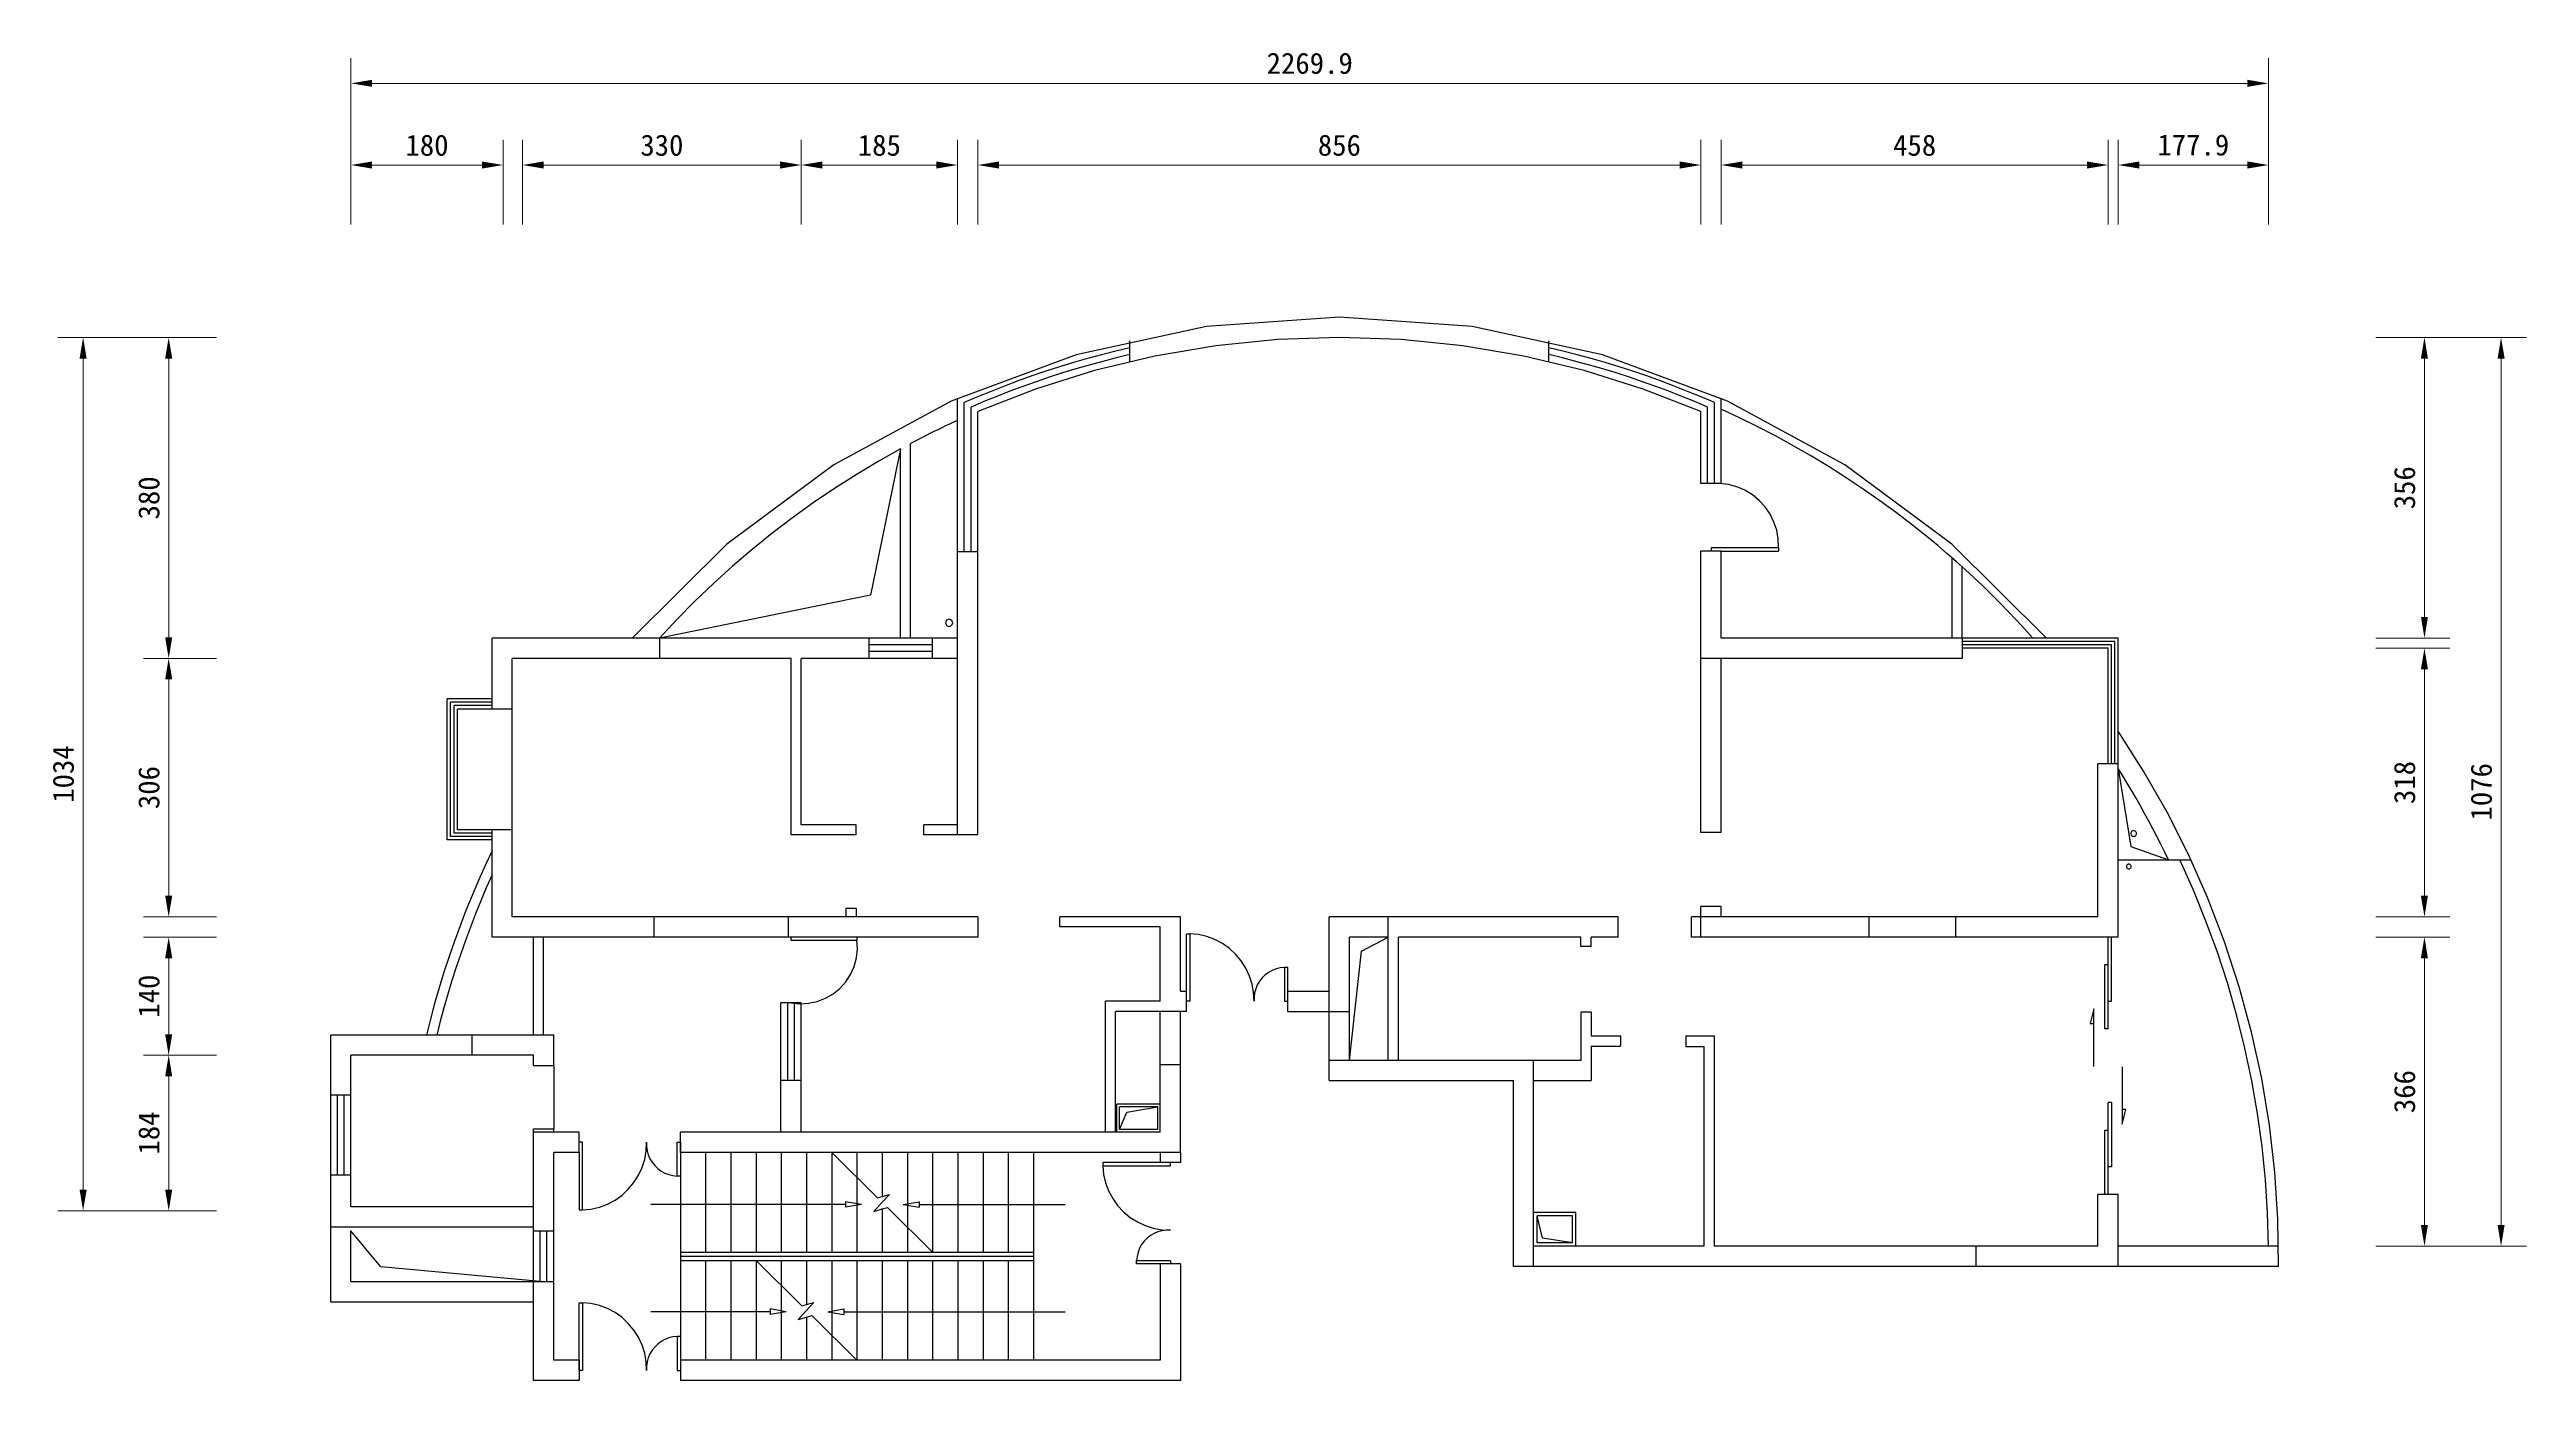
# Model space of a CAD drawing. Header units: centimetres. Extents: x 1966 to 8787, y 7398 to 12383.
# Drawn here: x 1966 to 4898, y 10807 to 12383 of the extents above; entities that cross this region are included whole.
import ezdxf

# ---------------------------------------------------------------- set-up
doc = ezdxf.new("R2010")
doc.units = ezdxf.units.CM
doc.header["$PDMODE"] = 35
doc.styles.add('文2.5', font='kaiu.ttf', dxfattribs={"height": 2.5})
doc.dimstyles.new('DIM2.5', dxfattribs={"dimtxt": 2.5, "dimasz": 2.5, "dimexe": 3, "dimexo": 1, "dimgap": 1, "dimtad": 1, "dimdec": 1, "dimdsep": 46, "dimtxsty": '文2.5', "dimcen": 0, "dimadec": 0, "dimazin": 0, "dimtfac": 1, "dimtdec": 1, "dimtmove": 0, "dimatfit": 3, "dimfxl": 1, "dimlwd": 15, "dimlwe": 15, "dimarcsym": 0})

# ---------------------------------------------------------------- blocks, each defined once
blk = doc.blocks.new('*D25')
at = {"color": 0, "linetype": 'Continuous', "lineweight": 15, "transparency": 16777216}
for p, q in [((4719.9, 11332.5), (4807.5, 11332.5)), ((4777.5, 10991.5), (4777.5, 11307.5)), ((4719.9, 10966.5), (4807.5, 10966.5))]:
    blk.add_line(p, q, dxfattribs=at)
at = {"color": 0, "transparency": 16777216}
for points in [[(4773.3, 11307.5), (4781.6, 11307.5), (4777.5, 11332.5)], [(4773.3, 10991.5), (4781.6, 10991.5), (4777.5, 10966.5)]]:
    blk.add_solid(points, dxfattribs=at)
at = {"layer": 'DEFPOINTS', "color": 0, "transparency": 16777216}
for p in [(4709.9, 11332.5), (4777.5, 11332.5), (4709.9, 10966.5)]:
    blk.add_point(p, dxfattribs=at)
at = {"color": 0, "transparency": 16777216, "insert": (4754.1, 11149.5), "char_height": 25, "attachment_point": 5, "rotation": 90, "style": '文2.5'}
blk.add_mtext('366', dxfattribs=at)
blk = doc.blocks.new('*D26')
at = {"color": 0, "linetype": 'Continuous', "lineweight": 15, "transparency": 16777216}
for p, q in [((4719.9, 11674.5), (4807.5, 11674.5)), ((4777.5, 11381.5), (4777.5, 11649.5)), ((4719.9, 11356.5), (4807.5, 11356.5))]:
    blk.add_line(p, q, dxfattribs=at)
at = {"color": 0, "transparency": 16777216}
for points in [[(4773.3, 11649.5), (4781.6, 11649.5), (4777.5, 11674.5)], [(4773.3, 11381.5), (4781.6, 11381.5), (4777.5, 11356.5)]]:
    blk.add_solid(points, dxfattribs=at)
at = {"layer": 'DEFPOINTS', "color": 0, "transparency": 16777216}
for p in [(4709.9, 11674.5), (4777.5, 11674.5), (4709.9, 11356.5)]:
    blk.add_point(p, dxfattribs=at)
at = {"color": 0, "transparency": 16777216, "insert": (4754.1, 11515.5), "char_height": 25, "attachment_point": 5, "rotation": 90, "style": '文2.5'}
blk.add_mtext('318', dxfattribs=at)
blk = doc.blocks.new('*D27')
at = {"color": 0, "linetype": 'Continuous', "lineweight": 15, "transparency": 16777216}
for p, q in [((4719.9, 12042.5), (4807.5, 12042.5)), ((4777.5, 11711.5), (4777.5, 12017.5)), ((4719.9, 11686.5), (4807.5, 11686.5))]:
    blk.add_line(p, q, dxfattribs=at)
at = {"color": 0, "transparency": 16777216}
for points in [[(4773.3, 12017.5), (4781.6, 12017.5), (4777.5, 12042.5)], [(4773.3, 11711.5), (4781.6, 11711.5), (4777.5, 11686.5)]]:
    blk.add_solid(points, dxfattribs=at)
at = {"layer": 'DEFPOINTS', "color": 0, "transparency": 16777216}
for p in [(4709.9, 12042.5), (4777.5, 12042.5), (4709.9, 11686.5)]:
    blk.add_point(p, dxfattribs=at)
at = {"color": 0, "transparency": 16777216, "insert": (4754.1, 11864.5), "char_height": 25, "attachment_point": 5, "rotation": 90, "style": '文2.5'}
blk.add_mtext('356', dxfattribs=at)
blk = doc.blocks.new('*D28')
at = {"color": 0, "linetype": 'Continuous', "lineweight": 15, "transparency": 16777216}
for p, q in [((4719.9, 12042.5), (4898.2, 12042.5)), ((4868.2, 10991.5), (4868.2, 12017.5)), ((4719.9, 10966.5), (4898.2, 10966.5))]:
    blk.add_line(p, q, dxfattribs=at)
at = {"color": 0, "transparency": 16777216}
for points in [[(4864.1, 12017.5), (4872.4, 12017.5), (4868.2, 12042.5)], [(4864.1, 10991.5), (4872.4, 10991.5), (4868.2, 10966.5)]]:
    blk.add_solid(points, dxfattribs=at)
at = {"layer": 'DEFPOINTS', "color": 0, "transparency": 16777216}
for p in [(4709.9, 12042.5), (4868.2, 12042.5), (4709.9, 10966.5)]:
    blk.add_point(p, dxfattribs=at)
at = {"color": 0, "transparency": 16777216, "insert": (4844.9, 11504.5), "char_height": 25, "attachment_point": 5, "rotation": 90, "style": '文2.5'}
blk.add_mtext('1076', dxfattribs=at)
blk = doc.blocks.new('*D4')
at = {"color": 0, "linetype": 'Continuous', "lineweight": 15, "transparency": 16777216}
for p, q in [((2163.8, 11192.5), (2077.2, 11192.5)), ((2107.2, 11033.5), (2107.2, 11167.5)), ((2163.8, 11008.5), (2077.2, 11008.5))]:
    blk.add_line(p, q, dxfattribs=at)
at = {"color": 0, "transparency": 16777216}
for points in [[(2103, 11167.5), (2111.4, 11167.5), (2107.2, 11192.5)], [(2103, 11033.5), (2111.4, 11033.5), (2107.2, 11008.5)]]:
    blk.add_solid(points, dxfattribs=at)
at = {"layer": 'DEFPOINTS', "color": 0, "transparency": 16777216}
for p in [(2107.2, 11192.5), (2173.8, 11192.5), (2173.8, 11008.5)]:
    blk.add_point(p, dxfattribs=at)
at = {"color": 0, "transparency": 16777216, "insert": (2083.9, 11100.5), "char_height": 25, "attachment_point": 5, "rotation": 90, "style": '文2.5'}
blk.add_mtext('184', dxfattribs=at)
blk = doc.blocks.new('*D5')
at = {"color": 0, "linetype": 'Continuous', "lineweight": 15, "transparency": 16777216}
for p, q in [((2163.8, 11332.5), (2077.2, 11332.5)), ((2107.2, 11217.5), (2107.2, 11307.5)), ((2163.8, 11192.5), (2077.2, 11192.5))]:
    blk.add_line(p, q, dxfattribs=at)
at = {"color": 0, "transparency": 16777216}
for points in [[(2103, 11307.5), (2111.4, 11307.5), (2107.2, 11332.5)], [(2103, 11217.5), (2111.4, 11217.5), (2107.2, 11192.5)]]:
    blk.add_solid(points, dxfattribs=at)
at = {"layer": 'DEFPOINTS', "color": 0, "transparency": 16777216}
for p in [(2107.2, 11332.5), (2173.8, 11332.5), (2173.8, 11192.5)]:
    blk.add_point(p, dxfattribs=at)
at = {"color": 0, "transparency": 16777216, "insert": (2083.9, 11262.5), "char_height": 25, "attachment_point": 5, "rotation": 90, "style": '文2.5'}
blk.add_mtext('140', dxfattribs=at)
blk = doc.blocks.new('*D6')
at = {"color": 0, "linetype": 'Continuous', "lineweight": 15, "transparency": 16777216}
for p, q in [((2163.8, 11662.5), (2077.2, 11662.5)), ((2107.2, 11381.5), (2107.2, 11637.5)), ((2163.8, 11356.5), (2077.2, 11356.5))]:
    blk.add_line(p, q, dxfattribs=at)
at = {"color": 0, "transparency": 16777216}
for points in [[(2103, 11637.5), (2111.4, 11637.5), (2107.2, 11662.5)], [(2103, 11381.5), (2111.4, 11381.5), (2107.2, 11356.5)]]:
    blk.add_solid(points, dxfattribs=at)
at = {"layer": 'DEFPOINTS', "color": 0, "transparency": 16777216}
for p in [(2107.2, 11662.5), (2173.8, 11662.5), (2173.8, 11356.5)]:
    blk.add_point(p, dxfattribs=at)
at = {"color": 0, "transparency": 16777216, "insert": (2083.9, 11509.5), "char_height": 25, "attachment_point": 5, "rotation": 90, "style": '文2.5'}
blk.add_mtext('306', dxfattribs=at)
blk = doc.blocks.new('*D7')
at = {"color": 0, "linetype": 'Continuous', "lineweight": 15, "transparency": 16777216}
for p, q in [((2163.8, 12042.5), (2077.2, 12042.5)), ((2107.2, 11687.5), (2107.2, 12017.5)), ((2163.8, 11662.5), (2077.2, 11662.5))]:
    blk.add_line(p, q, dxfattribs=at)
at = {"color": 0, "transparency": 16777216}
for points in [[(2103, 12017.5), (2111.4, 12017.5), (2107.2, 12042.5)], [(2103, 11687.5), (2111.4, 11687.5), (2107.2, 11662.5)]]:
    blk.add_solid(points, dxfattribs=at)
at = {"layer": 'DEFPOINTS', "color": 0, "transparency": 16777216}
for p in [(2107.2, 12042.5), (2173.8, 12042.5), (2173.8, 11662.5)]:
    blk.add_point(p, dxfattribs=at)
at = {"color": 0, "transparency": 16777216, "insert": (2083.9, 11852.5), "char_height": 25, "attachment_point": 5, "rotation": 90, "style": '文2.5'}
blk.add_mtext('380', dxfattribs=at)
blk = doc.blocks.new('*D23')
at = {"color": 0, "linetype": 'Continuous', "lineweight": 15, "transparency": 16777216}
for p, q in [((2163.8, 12042.5), (1975.9, 12042.5)), ((2005.9, 11033.5), (2005.9, 12017.5)), ((2163.8, 11008.5), (1975.9, 11008.5))]:
    blk.add_line(p, q, dxfattribs=at)
at = {"color": 0, "transparency": 16777216}
for points in [[(2001.7, 12017.5), (2010.1, 12017.5), (2005.9, 12042.5)], [(2001.7, 11033.5), (2010.1, 11033.5), (2005.9, 11008.5)]]:
    blk.add_solid(points, dxfattribs=at)
at = {"layer": 'DEFPOINTS', "color": 0, "transparency": 16777216}
for p in [(2005.9, 12042.5), (2173.8, 12042.5), (2173.8, 11008.5)]:
    blk.add_point(p, dxfattribs=at)
at = {"color": 0, "transparency": 16777216, "insert": (1982.6, 11525.5), "char_height": 25, "attachment_point": 5, "rotation": 90, "style": '文2.5'}
blk.add_mtext('1034', dxfattribs=at)
blk = doc.blocks.new('*D17')
at = {"color": 0, "linetype": 'Continuous', "lineweight": 15, "transparency": 16777216}
for p, q in [((2323, 12176.3), (2323, 12276.6)), ((2503, 12176.3), (2503, 12276.6)), ((2348, 12246.6), (2478, 12246.6))]:
    blk.add_line(p, q, dxfattribs=at)
at = {"color": 0, "transparency": 16777216}
for points in [[(2348, 12250.8), (2348, 12242.4), (2323, 12246.6)], [(2478, 12250.8), (2478, 12242.4), (2503, 12246.6)]]:
    blk.add_solid(points, dxfattribs=at)
at = {"layer": 'DEFPOINTS', "color": 0, "transparency": 16777216}
for p in [(2503, 12246.6), (2323, 12166.3), (2503, 12166.3)]:
    blk.add_point(p, dxfattribs=at)
at = {"color": 0, "transparency": 16777216, "insert": (2413, 12269.9), "char_height": 25, "attachment_point": 5, "style": '文2.5'}
blk.add_mtext('180', dxfattribs=at)
blk = doc.blocks.new('*D18')
at = {"color": 0, "linetype": 'Continuous', "lineweight": 15, "transparency": 16777216}
for p, q in [((2526, 12176.3), (2526, 12276.6)), ((2856, 12176.3), (2856, 12276.6)), ((2551, 12246.6), (2831, 12246.6))]:
    blk.add_line(p, q, dxfattribs=at)
at = {"color": 0, "transparency": 16777216}
for points in [[(2551, 12250.8), (2551, 12242.4), (2526, 12246.6)], [(2831, 12250.8), (2831, 12242.4), (2856, 12246.6)]]:
    blk.add_solid(points, dxfattribs=at)
at = {"layer": 'DEFPOINTS', "color": 0, "transparency": 16777216}
for p in [(2856, 12246.6), (2526, 12166.3), (2856, 12166.3)]:
    blk.add_point(p, dxfattribs=at)
at = {"color": 0, "transparency": 16777216, "insert": (2691, 12269.9), "char_height": 25, "attachment_point": 5, "style": '文2.5'}
blk.add_mtext('330', dxfattribs=at)
blk = doc.blocks.new('*D19')
at = {"color": 0, "linetype": 'Continuous', "lineweight": 15, "transparency": 16777216}
for p, q in [((2856, 12176.3), (2856, 12276.6)), ((3041, 12176.3), (3041, 12276.6)), ((2881, 12246.6), (3016, 12246.6))]:
    blk.add_line(p, q, dxfattribs=at)
at = {"color": 0, "transparency": 16777216}
for points in [[(2881, 12250.8), (2881, 12242.4), (2856, 12246.6)], [(3016, 12250.8), (3016, 12242.4), (3041, 12246.6)]]:
    blk.add_solid(points, dxfattribs=at)
at = {"layer": 'DEFPOINTS', "color": 0, "transparency": 16777216}
for p in [(3041, 12246.6), (2856, 12166.3), (3041, 12166.3)]:
    blk.add_point(p, dxfattribs=at)
at = {"color": 0, "transparency": 16777216, "insert": (2948.5, 12269.9), "char_height": 25, "attachment_point": 5, "style": '文2.5'}
blk.add_mtext('185', dxfattribs=at)
blk = doc.blocks.new('*D20')
at = {"color": 0, "linetype": 'Continuous', "lineweight": 15, "transparency": 16777216}
for p, q in [((3065, 12176.3), (3065, 12276.6)), ((3921, 12176.3), (3921, 12276.6)), ((3090, 12246.6), (3896, 12246.6))]:
    blk.add_line(p, q, dxfattribs=at)
at = {"color": 0, "transparency": 16777216}
for points in [[(3090, 12250.8), (3090, 12242.4), (3065, 12246.6)], [(3896, 12250.8), (3896, 12242.4), (3921, 12246.6)]]:
    blk.add_solid(points, dxfattribs=at)
at = {"layer": 'DEFPOINTS', "color": 0, "transparency": 16777216}
for p in [(3921, 12246.6), (3065, 12166.3), (3921, 12166.3)]:
    blk.add_point(p, dxfattribs=at)
at = {"color": 0, "transparency": 16777216, "insert": (3493, 12269.9), "char_height": 25, "attachment_point": 5, "style": '文2.5'}
blk.add_mtext('856', dxfattribs=at)
blk = doc.blocks.new('*D21')
at = {"color": 0, "linetype": 'Continuous', "lineweight": 15, "transparency": 16777216}
for p, q in [((3945, 12176.3), (3945, 12276.6)), ((4403, 12176.3), (4403, 12276.6)), ((3970, 12246.6), (4378, 12246.6))]:
    blk.add_line(p, q, dxfattribs=at)
at = {"color": 0, "transparency": 16777216}
for points in [[(3970, 12250.8), (3970, 12242.4), (3945, 12246.6)], [(4378, 12250.8), (4378, 12242.4), (4403, 12246.6)]]:
    blk.add_solid(points, dxfattribs=at)
at = {"layer": 'DEFPOINTS', "color": 0, "transparency": 16777216}
for p in [(4403, 12246.6), (3945, 12166.3), (4403, 12166.3)]:
    blk.add_point(p, dxfattribs=at)
at = {"color": 0, "transparency": 16777216, "insert": (4174, 12269.9), "char_height": 25, "attachment_point": 5, "style": '文2.5'}
blk.add_mtext('458', dxfattribs=at)
blk = doc.blocks.new('*D22')
at = {"color": 0, "linetype": 'Continuous', "lineweight": 15, "transparency": 16777216}
for p, q in [((4415, 12176.3), (4415, 12276.6)), ((4592.9, 12176.3), (4592.9, 12276.6)), ((4440, 12246.6), (4567.9, 12246.6))]:
    blk.add_line(p, q, dxfattribs=at)
at = {"color": 0, "transparency": 16777216}
for points in [[(4440, 12250.8), (4440, 12242.4), (4415, 12246.6)], [(4567.9, 12250.8), (4567.9, 12242.4), (4592.9, 12246.6)]]:
    blk.add_solid(points, dxfattribs=at)
at = {"layer": 'DEFPOINTS', "color": 0, "transparency": 16777216}
for p in [(4592.9, 12246.6), (4415, 12166.3), (4592.9, 12166.3)]:
    blk.add_point(p, dxfattribs=at)
at = {"color": 0, "transparency": 16777216, "insert": (4503.9, 12270.2), "char_height": 25, "attachment_point": 5, "style": '文2.5'}
blk.add_mtext('177.9', dxfattribs=at)
blk = doc.blocks.new('*D24')
at = {"color": 0, "linetype": 'Continuous', "lineweight": 15, "transparency": 16777216}
for p, q in [((2323, 12176.3), (2323, 12373.3)), ((4592.9, 12176.3), (4592.9, 12373.3)), ((2348, 12343.3), (4567.9, 12343.3))]:
    blk.add_line(p, q, dxfattribs=at)
at = {"color": 0, "transparency": 16777216}
for points in [[(2348, 12347.5), (2348, 12339.2), (2323, 12343.3)], [(4567.9, 12347.5), (4567.9, 12339.2), (4592.9, 12343.3)]]:
    blk.add_solid(points, dxfattribs=at)
at = {"layer": 'DEFPOINTS', "color": 0, "transparency": 16777216}
for p in [(4592.9, 12343.3), (2323, 12166.3), (4592.9, 12166.3)]:
    blk.add_point(p, dxfattribs=at)
at = {"color": 0, "transparency": 16777216, "insert": (3457.9, 12366.9), "char_height": 25, "attachment_point": 5, "style": '文2.5'}
blk.add_mtext('2269.9', dxfattribs=at)

msp = doc.modelspace()

# ---------------------------------------------------------------- linework, layer by layer
for p, q in [((3335.54, 12055.29), (3181.29, 12021.92)), ((3492.97, 12066.49), (3335.54, 12055.29)), ((3650.39, 12055.29), (3492.97, 12066.49)), ((3804.64, 12021.92), (3650.39, 12055.29)), ((3181.29, 12021.92), (3033.31, 11967.05)), ((3211.51, 12022.01), (3194.88, 12017.49)), ((3228.2, 12026.27), (3211.51, 12022.01)), ((3244.97, 12030.28), (3228.2, 12026.27)), ((3244.97, 12022.07), (3228.9, 12018.21)), ((3244.97, 12030.28), (3244.97, 12038.49)), ((3244.97, 12022.07), (3244.97, 12030.28)), ((3244.97, 12013.85), (3244.97, 12022.07)), ((3346.78, 12032.63), (3274.52, 12020.34)), ((3419.71, 12040.02), (3346.78, 12032.63)), ((3492.97, 12042.49), (3419.71, 12040.02)), ((3566.22, 12040.02), (3492.97, 12042.49)), ((3639.15, 12032.63), (3566.22, 12040.02)), ((3711.41, 12020.34), (3639.15, 12032.63)), ((3740.97, 12030.28), (3740.97, 12038.49)), ((3757.73, 12026.27), (3740.97, 12030.28)), ((3740.97, 12022.07), (3740.97, 12030.28)), ((3757.03, 12018.21), (3740.97, 12022.07)), ((3740.97, 12013.85), (3740.97, 12022.07)), ((3774.43, 12022.01), (3757.73, 12026.27)), ((3791.05, 12017.49), (3774.43, 12022.01)), ((3952.62, 11967.05), (3804.64, 12021.92)), ((3129.13, 11996.82), (3112.9, 11991.01)), ((3145.44, 12002.37), (3129.13, 11996.82)), ((3203.25, 12003.21), (3133.29, 11981.32)), ((3149.56, 11995.3), (3133.91, 11990.01)), ((3161.84, 12007.67), (3145.44, 12002.37)), ((3165.29, 12000.36), (3149.56, 11995.3)), ((3178.32, 12012.71), (3161.84, 12007.67)), ((3181.09, 12005.18), (3165.29, 12000.36)), ((3194.88, 12017.49), (3178.32, 12012.71)), ((3196.96, 12009.76), (3181.09, 12005.18)), ((3212.9, 12014.11), (3196.96, 12009.76)), ((3274.52, 12020.34), (3203.25, 12003.21)), ((3228.9, 12018.21), (3212.9, 12014.11)), ((3782.69, 12003.21), (3711.41, 12020.34)), ((3773.03, 12014.11), (3757.03, 12018.21)), ((3788.97, 12009.76), (3773.03, 12014.11)), ((3852.64, 11981.32), (3782.69, 12003.21)), ((3804.84, 12005.18), (3788.97, 12009.76)), ((3807.61, 12012.71), (3791.05, 12017.49)), ((3820.64, 12000.36), (3804.84, 12005.18)), ((3824.09, 12007.67), (3807.61, 12012.71)), ((3836.37, 11995.3), (3820.64, 12000.36)), ((3840.49, 12002.37), (3824.09, 12007.67)), ((3852.02, 11990.01), (3836.37, 11995.3)), ((3856.8, 11996.82), (3840.49, 12002.37)), ((3873.03, 11991.01), (3856.8, 11996.82)), ((3033.31, 11967.05), (2894.6, 11891.78)), ((3040.97, 11662.49), (3040.97, 11970.48)), ((3064.8, 11972.08), (3048.97, 11965.27)), ((3048.97, 11788.77), (3048.97, 11965.27)), ((3072.17, 11966.49), (3056.97, 11960.04)), ((3080.73, 11978.64), (3064.8, 11972.08)), ((3133.29, 11981.32), (3064.97, 11954.77)), ((3087.47, 11972.72), (3072.17, 11966.49)), ((3096.77, 11984.95), (3080.73, 11978.64)), ((3102.87, 11978.72), (3087.47, 11972.72)), ((3112.9, 11991.01), (3096.77, 11984.95)), ((3118.35, 11984.48), (3102.87, 11978.72)), ((3133.91, 11990.01), (3118.35, 11984.48)), ((3867.58, 11984.48), (3852.02, 11990.01)), ((3920.97, 11954.77), (3852.64, 11981.32)), ((3883.07, 11978.72), (3867.58, 11984.48)), ((3889.16, 11984.95), (3873.03, 11991.01)), ((3898.46, 11972.72), (3883.07, 11978.72)), ((3905.2, 11978.64), (3889.16, 11984.95)), ((3913.76, 11966.49), (3898.46, 11972.72)), ((3921.13, 11972.08), (3905.2, 11978.64)), ((3928.97, 11960.04), (3913.76, 11966.49)), ((3936.97, 11965.27), (3921.13, 11972.08)), ((3936.97, 11869.49), (3936.97, 11965.27)), ((3944.97, 11957.34), (3944.97, 11970.48)), ((4091.33, 11891.78), (3952.62, 11967.05)), ((3022.29, 11935.42), (3017.65, 11933.18)), ((3026.95, 11937.64), (3022.29, 11935.42)), ((3031.61, 11939.83), (3026.95, 11937.64)), ((3036.28, 11942.01), (3031.61, 11939.83)), ((3040.97, 11944.16), (3036.28, 11942.01)), ((3056.97, 11788.77), (3056.97, 11960.04)), ((3064.97, 11788.77), (3064.97, 11954.77)), ((3920.97, 11869.49), (3920.97, 11954.77)), ((3928.97, 11869.49), (3928.97, 11960.04)), ((3966.86, 11947.18), (3944.97, 11957.34)), ((3944.97, 11869.49), (3944.97, 11957.34)), ((3988.53, 11936.54), (3966.86, 11947.18)), ((4009.96, 11925.43), (3988.53, 11936.54)), ((2973.47, 11910.45), (2937.97, 11737.49)), ((2973.47, 11910.45), (2946.98, 11895.58)), ((2973.47, 11686.49), (2973.47, 11910.45)), ((2990.03, 11919.27), (2985.47, 11916.88)), ((2985.47, 11686.49), (2985.47, 11916.88)), ((2994.61, 11921.64), (2990.03, 11919.27)), ((2999.19, 11923.99), (2994.61, 11921.64)), ((3003.79, 11926.32), (2999.19, 11923.99)), ((3008.4, 11928.63), (3003.79, 11926.32)), ((3013.02, 11930.91), (3008.4, 11928.63)), ((3017.65, 11933.18), (3013.02, 11930.91)), ((4031.14, 11913.85), (4009.96, 11925.43)), ((4052.06, 11901.81), (4031.14, 11913.85)), ((2894.6, 11891.78), (2767.93, 11797.63)), ((2920.92, 11879.97), (2895.31, 11863.64)), ((2946.98, 11895.58), (2920.92, 11879.97)), ((4072.71, 11889.32), (4052.06, 11901.81)), ((4093.08, 11876.37), (4072.71, 11889.32)), ((4218, 11797.63), (4091.33, 11891.78)), ((4113.16, 11862.98), (4093.08, 11876.37)), ((2870.16, 11846.6), (2845.5, 11828.87)), ((2895.31, 11863.64), (2870.16, 11846.6)), ((3928.97, 11869.49), (3920.97, 11869.49)), ((3932.97, 11869.49), (3928.97, 11869.49)), ((3943.34, 11869.63), (3932.97, 11869.49)), ((3936.97, 11869.49), (3932.97, 11869.49)), ((3944.97, 11869.49), (3936.97, 11869.49)), ((3953.63, 11868.31), (3943.34, 11869.63)), ((3963.63, 11865.56), (3953.63, 11868.31)), ((3973.15, 11861.44), (3963.63, 11865.56)), ((3982, 11856.03), (3973.15, 11861.44)), ((3990, 11849.43), (3982, 11856.03)), ((3997, 11841.77), (3990, 11849.43)), ((4132.95, 11849.16), (4113.16, 11862.98)), ((4152.42, 11834.9), (4132.95, 11849.16)), ((2845.5, 11828.87), (2821.35, 11810.46)), ((4002.86, 11833.21), (3997, 11841.77)), ((4007.47, 11823.92), (4002.86, 11833.21)), ((4010.72, 11814.07), (4007.47, 11823.92)), ((4171.58, 11820.22), (4152.42, 11834.9)), ((4190.42, 11805.12), (4171.58, 11820.22)), ((2767.93, 11797.63), (2655.88, 11686.49)), ((2797.71, 11791.37), (2774.62, 11771.64)), ((2821.35, 11810.46), (2797.71, 11791.37)), ((3048.97, 11788.77), (3040.97, 11788.77)), ((3056.97, 11788.77), (3048.97, 11788.77)), ((3064.97, 11788.77), (3056.97, 11788.77)), ((3064.97, 11453.49), (3064.97, 11788.77)), ((3920.97, 11662.49), (3920.97, 11789.49)), ((3932.97, 11789.49), (3920.97, 11789.49)), ((4012.97, 11793.49), (3932.97, 11793.49)), ((3932.97, 11793.49), (3932.97, 11789.49)), ((3944.97, 11789.49), (3932.97, 11789.49)), ((3944.97, 11686.49), (3944.97, 11789.49)), ((3944.97, 11789.49), (4012.97, 11789.49)), ((4012.57, 11803.86), (4010.72, 11814.07)), ((4012.97, 11793.49), (4012.57, 11803.86)), ((4012.97, 11793.49), (4012.97, 11789.49)), ((4201.41, 11795.98), (4190.42, 11805.12)), ((4212.28, 11786.71), (4201.41, 11795.98)), ((4330.06, 11686.49), (4218, 11797.63)), ((2774.62, 11771.64), (2752.09, 11751.27)), ((4223.04, 11777.29), (4212.28, 11786.71)), ((4218.42, 11686.49), (4218.42, 11781.37)), ((4233.66, 11767.74), (4223.04, 11777.29)), ((4230.42, 11686.49), (4230.42, 11770.68)), ((4244.17, 11758.04), (4233.66, 11767.74)), ((4254.55, 11748.22), (4244.17, 11758.04)), ((2937.97, 11737.49), (2688.03, 11686.49)), ((2730.14, 11730.27), (2708.78, 11708.68)), ((2752.09, 11751.27), (2730.14, 11730.27)), ((4264.79, 11738.25), (4254.55, 11748.22)), ((4274.91, 11728.16), (4264.79, 11738.25)), ((2708.78, 11708.68), (2688.03, 11686.49)), ((3026.99, 11705.69), (3026.84, 11704.59)), ((3026.84, 11704.59), (3026.99, 11703.5)), ((3027.41, 11706.7), (3026.99, 11705.69)), ((3026.99, 11703.5), (3027.41, 11702.48)), ((3028.08, 11707.58), (3027.41, 11706.7)), ((3027.41, 11702.48), (3028.08, 11701.61)), ((3028.95, 11708.25), (3028.08, 11707.58)), ((3028.08, 11701.61), (3028.95, 11700.93)), ((3029.97, 11708.67), (3028.95, 11708.25)), ((3028.95, 11700.93), (3029.97, 11700.51)), ((3031.07, 11708.82), (3029.97, 11708.67)), ((3029.97, 11700.51), (3031.07, 11700.37)), ((3032.16, 11708.67), (3031.07, 11708.82)), ((3031.07, 11700.37), (3032.16, 11700.51)), ((3033.18, 11708.25), (3032.16, 11708.67)), ((3032.16, 11700.51), (3033.18, 11700.93)), ((3034.05, 11707.58), (3033.18, 11708.25)), ((3033.18, 11700.93), (3034.05, 11701.61)), ((3034.72, 11706.7), (3034.05, 11707.58)), ((3034.05, 11701.61), (3034.72, 11702.48)), ((3035.15, 11705.69), (3034.72, 11706.7)), ((3034.72, 11702.48), (3035.15, 11703.5)), ((3035.29, 11704.59), (3035.15, 11705.69)), ((3035.15, 11703.5), (3035.29, 11704.59)), ((4284.9, 11717.93), (4274.91, 11728.16)), ((4294.75, 11707.58), (4284.9, 11717.93)), ((4304.47, 11697.1), (4294.75, 11707.58)), ((2655.88, 11686.49), (2489.97, 11686.49)), ((2489.97, 11614.49), (2489.97, 11686.49)), ((2688.03, 11686.49), (2655.88, 11686.49)), ((2688.03, 11686.49), (2688.03, 11662.49)), ((2935.97, 11686.49), (2688.03, 11686.49)), ((2935.97, 11686.49), (2935.97, 11678.49)), ((2973.47, 11686.49), (2935.97, 11686.49)), ((3010.97, 11678.49), (2935.97, 11678.49)), ((2935.97, 11678.49), (2935.97, 11670.49)), ((3010.97, 11670.49), (2935.97, 11670.49)), ((2935.97, 11670.49), (2935.97, 11662.49)), ((2985.47, 11686.49), (2973.47, 11686.49)), ((3010.97, 11686.49), (2985.47, 11686.49)), ((3010.97, 11686.49), (3010.97, 11678.49)), ((3040.97, 11686.49), (3010.97, 11686.49)), ((3010.97, 11678.49), (3010.97, 11670.49)), ((3010.97, 11670.49), (3010.97, 11662.49)), ((4218.42, 11686.49), (3944.97, 11686.49)), ((4230.42, 11686.49), (4218.42, 11686.49)), ((4230.42, 11686.49), (4230.42, 11682.49)), ((4314.05, 11686.49), (4230.42, 11686.49)), ((4410.97, 11682.49), (4230.42, 11682.49)), ((4230.42, 11682.49), (4230.42, 11678.49)), ((4406.97, 11678.49), (4230.42, 11678.49)), ((4230.42, 11678.49), (4230.42, 11674.49)), ((4402.97, 11674.49), (4230.42, 11674.49)), ((4230.42, 11674.49), (4230.42, 11662.49)), ((4314.05, 11686.49), (4304.47, 11697.1)), ((4330.06, 11686.49), (4314.05, 11686.49)), ((4414.97, 11686.49), (4330.06, 11686.49)), ((4402.97, 11537.49), (4402.97, 11674.49)), ((4406.97, 11537.49), (4406.97, 11678.49)), ((4410.97, 11537.49), (4410.97, 11682.49)), ((4414.97, 11576.15), (4414.97, 11686.49)), ((2688.03, 11662.49), (2513.97, 11662.49)), ((2513.97, 11602.49), (2513.97, 11662.49)), ((2773.97, 11662.49), (2688.03, 11662.49)), ((2843.97, 11662.49), (2773.97, 11662.49)), ((2843.97, 11453.49), (2843.97, 11662.49)), ((2855.97, 11465.49), (2855.97, 11662.49)), ((2935.97, 11662.49), (2855.97, 11662.49)), ((3010.97, 11662.49), (2935.97, 11662.49)), ((3040.97, 11662.49), (3010.97, 11662.49)), ((3040.97, 11465.49), (3040.97, 11662.49)), ((3920.97, 11456.49), (3920.97, 11662.49)), ((3944.97, 11662.49), (3920.97, 11662.49)), ((3944.97, 11456.49), (3944.97, 11662.49)), ((4014.97, 11662.49), (3944.97, 11662.49)), ((4230.42, 11662.49), (4014.97, 11662.49)), ((2436.97, 11447.49), (2436.97, 11614.49)), ((2489.97, 11614.49), (2436.97, 11614.49)), ((2489.97, 11610.49), (2489.97, 11614.49)), ((2440.97, 11451.49), (2440.97, 11610.49)), ((2489.97, 11610.49), (2440.97, 11610.49)), ((2444.97, 11455.49), (2444.97, 11606.49)), ((2489.97, 11606.49), (2444.97, 11606.49)), ((2448.97, 11459.49), (2448.97, 11602.49)), ((2489.97, 11602.49), (2448.97, 11602.49)), ((2489.97, 11606.49), (2489.97, 11610.49)), ((2489.97, 11602.49), (2489.97, 11606.49)), ((2513.97, 11602.49), (2489.97, 11602.49)), ((2513.97, 11459.49), (2513.97, 11602.49)), ((4445.08, 11528.97), (4414.97, 11576.15)), ((4414.97, 11537.49), (4414.97, 11576.15)), ((4390.97, 11356.49), (4390.97, 11537.49)), ((4402.97, 11537.49), (4390.97, 11537.49)), ((4406.97, 11537.49), (4402.97, 11537.49)), ((4410.97, 11537.49), (4406.97, 11537.49)), ((4414.97, 11537.49), (4410.97, 11537.49)), ((4414.97, 11532.13), (4414.97, 11537.49)), ((4414.97, 11532.13), (4429.72, 11439.89)), ((4420.39, 11523.37), (4414.97, 11532.13)), ((4414.97, 11423.84), (4414.97, 11532.13)), ((4425.74, 11514.56), (4420.39, 11523.37)), ((4472.79, 11480.32), (4445.08, 11528.97)), ((4431, 11505.7), (4425.74, 11514.56)), ((4436.18, 11496.79), (4431, 11505.7)), ((4441.27, 11487.84), (4436.18, 11496.79)), ((2920.97, 11465.49), (2855.97, 11465.49)), ((2920.97, 11453.49), (2920.97, 11465.49)), ((3040.97, 11465.49), (3000.97, 11465.49)), ((3000.97, 11453.49), (3000.97, 11465.49)), ((3040.97, 11453.49), (3040.97, 11465.49)), ((4446.28, 11478.83), (4441.27, 11487.84)), ((4451.21, 11469.78), (4446.28, 11478.83)), ((4456.04, 11460.68), (4451.21, 11469.78)), ((4498.01, 11430.35), (4472.79, 11480.32)), ((2489.97, 11447.49), (2436.97, 11447.49)), ((2489.97, 11451.49), (2440.97, 11451.49)), ((2489.97, 11455.49), (2444.97, 11455.49)), ((2489.97, 11459.49), (2448.97, 11459.49)), ((2513.97, 11459.49), (2489.97, 11459.49)), ((2489.97, 11455.49), (2489.97, 11459.49)), ((2489.97, 11451.49), (2489.97, 11455.49)), ((2489.97, 11447.49), (2489.97, 11451.49)), ((2489.97, 11434.63), (2489.97, 11447.49)), ((2513.97, 11356.49), (2513.97, 11459.49)), ((2867.97, 11453.49), (2843.97, 11453.49)), ((2920.97, 11453.49), (2867.97, 11453.49)), ((3040.97, 11453.49), (3000.97, 11453.49)), ((3064.97, 11453.49), (3040.97, 11453.49)), ((3944.97, 11456.49), (3920.97, 11456.49)), ((4429.72, 11439.89), (4474.52, 11423.84)), ((4429.86, 11455.98), (4429.74, 11455.09)), ((4429.74, 11455.09), (4429.86, 11454.21)), ((4430.2, 11456.81), (4429.86, 11455.98)), ((4429.86, 11454.21), (4430.2, 11453.38)), ((4430.74, 11457.52), (4430.2, 11456.81)), ((4430.2, 11453.38), (4430.74, 11452.67)), ((4431.45, 11458.06), (4430.74, 11457.52)), ((4430.74, 11452.67), (4431.45, 11452.12)), ((4432.28, 11458.4), (4431.45, 11458.06)), ((4431.45, 11452.12), (4432.28, 11451.78)), ((4433.17, 11458.52), (4432.28, 11458.4)), ((4432.28, 11451.78), (4433.17, 11451.67)), ((4434.05, 11458.4), (4433.17, 11458.52)), ((4433.17, 11451.67), (4434.05, 11451.78)), ((4434.88, 11458.06), (4434.05, 11458.4)), ((4434.05, 11451.78), (4434.88, 11452.12)), ((4435.59, 11457.52), (4434.88, 11458.06)), ((4434.88, 11452.12), (4435.59, 11452.67)), ((4436.13, 11456.81), (4435.59, 11457.52)), ((4435.59, 11452.67), (4436.13, 11453.38)), ((4436.48, 11455.98), (4436.13, 11456.81)), ((4436.13, 11453.38), (4436.48, 11454.21)), ((4436.59, 11455.09), (4436.48, 11455.98)), ((4436.48, 11454.21), (4436.59, 11455.09)), ((4460.79, 11451.54), (4456.04, 11460.68)), ((4465.46, 11442.35), (4460.79, 11451.54)), ((4470.03, 11433.12), (4465.46, 11442.35)), ((2481.77, 11417.12), (2473.88, 11399.48)), ((2489.97, 11434.63), (2481.77, 11417.12)), ((2489.97, 11406.15), (2483.21, 11390.83)), ((2489.97, 11406.15), (2489.97, 11434.63)), ((2489.97, 11332.49), (2489.97, 11406.15)), ((4414.97, 11423.84), (4474.52, 11423.84)), ((4414.97, 11332.49), (4414.97, 11423.84)), ((4424.74, 11416.72), (4424.64, 11415.99)), ((4424.64, 11415.99), (4424.74, 11415.26)), ((4425.02, 11417.4), (4424.74, 11416.72)), ((4424.74, 11415.26), (4425.02, 11414.58)), ((4425.47, 11417.99), (4425.02, 11417.4)), ((4425.02, 11414.58), (4425.47, 11414)), ((4426.05, 11418.44), (4425.47, 11417.99)), ((4425.47, 11414), (4426.05, 11413.55)), ((4426.74, 11418.72), (4426.05, 11418.44)), ((4426.05, 11413.55), (4426.74, 11413.27)), ((4427.47, 11418.81), (4426.74, 11418.72)), ((4426.74, 11413.27), (4427.47, 11413.17)), ((4428.2, 11418.72), (4427.47, 11418.81)), ((4427.47, 11413.17), (4428.2, 11413.27)), ((4428.88, 11418.44), (4428.2, 11418.72)), ((4428.2, 11413.27), (4428.88, 11413.55)), ((4429.46, 11417.99), (4428.88, 11418.44)), ((4428.88, 11413.55), (4429.46, 11414)), ((4429.91, 11417.4), (4429.46, 11417.99)), ((4429.46, 11414), (4429.91, 11414.58)), ((4430.19, 11416.72), (4429.91, 11417.4)), ((4429.91, 11414.58), (4430.19, 11415.26)), ((4430.29, 11415.99), (4430.19, 11416.72)), ((4430.19, 11415.26), (4430.29, 11415.99)), ((4474.52, 11423.84), (4470.03, 11433.12)), ((4474.52, 11423.84), (4487.81, 11423.84)), ((4503.98, 11387.91), (4487.81, 11423.84)), ((4487.81, 11423.84), (4501.06, 11423.84)), ((4520.68, 11379.17), (4498.01, 11430.35)), ((2466.3, 11381.69), (2459.03, 11363.78)), ((2473.88, 11399.48), (2466.3, 11381.69)), ((2483.21, 11390.83), (2476.69, 11375.41)), ((4518.86, 11351.42), (4503.98, 11387.91)), ((4540.75, 11326.91), (4520.68, 11379.17)), ((2459.03, 11363.78), (2452.07, 11345.74)), ((2470.4, 11359.9), (2464.35, 11344.29)), ((2476.69, 11375.41), (2470.4, 11359.9)), ((2681.97, 11356.49), (2513.97, 11356.49)), ((2681.97, 11332.49), (2681.97, 11356.49)), ((2773.97, 11356.49), (2681.97, 11356.49)), ((2840.97, 11356.49), (2773.97, 11356.49)), ((2840.97, 11332.49), (2840.97, 11356.49)), ((2843.97, 11356.49), (2840.97, 11356.49)), ((2867.97, 11356.49), (2843.97, 11356.49)), ((2908.97, 11356.49), (2867.97, 11356.49)), ((2908.97, 11366.49), (2908.97, 11356.49)), ((2920.97, 11366.49), (2908.97, 11366.49)), ((2920.97, 11356.49), (2908.97, 11356.49)), ((2920.97, 11366.49), (2920.97, 11356.49)), ((2934.97, 11356.49), (2920.97, 11356.49)), ((3064.97, 11356.49), (2934.97, 11356.49)), ((3064.97, 11356.49), (3064.97, 11332.49)), ((3304.97, 11356.49), (3161.97, 11356.49)), ((3161.97, 11344.49), (3161.97, 11356.49)), ((3304.97, 11332.49), (3304.97, 11356.49)), ((3550.97, 11356.49), (3480.97, 11356.49)), ((3480.97, 11332.49), (3480.97, 11356.49)), ((3550.97, 11332.49), (3550.97, 11356.49)), ((3822.97, 11356.49), (3550.97, 11356.49)), ((3822.97, 11332.49), (3822.97, 11356.49)), ((3920.97, 11356.49), (3909.97, 11356.49)), ((3909.97, 11332.49), (3909.97, 11356.49)), ((3944.97, 11368.49), (3920.97, 11368.49)), ((3920.97, 11356.49), (3920.97, 11368.49)), ((3920.97, 11332.49), (3920.97, 11356.49)), ((3944.97, 11356.49), (3920.97, 11356.49)), ((3944.97, 11356.49), (3944.97, 11368.49)), ((4014.97, 11356.49), (3944.97, 11356.49)), ((4119.82, 11356.49), (4014.97, 11356.49)), ((4119.82, 11356.49), (4119.82, 11332.49)), ((4222.42, 11356.49), (4119.82, 11356.49)), ((4222.42, 11356.49), (4222.42, 11332.49)), ((4390.97, 11356.49), (4222.42, 11356.49)), ((4532.42, 11314.42), (4518.86, 11351.42)), ((2445.42, 11327.59), (2439.1, 11309.32)), ((2452.07, 11345.74), (2445.42, 11327.59)), ((2458.54, 11328.6), (2452.96, 11312.81)), ((2464.35, 11344.29), (2458.54, 11328.6)), ((2538.97, 11332.49), (2489.97, 11332.49)), ((2538.97, 11216.49), (2538.97, 11332.49)), ((2550.97, 11332.49), (2538.97, 11332.49)), ((2550.97, 11216.49), (2550.97, 11332.49)), ((2681.97, 11332.49), (2550.97, 11332.49)), ((2840.97, 11332.49), (2681.97, 11332.49)), ((2843.97, 11332.49), (2840.97, 11332.49)), ((2843.97, 11328.49), (2843.97, 11332.49)), ((2921.97, 11332.49), (2843.97, 11332.49)), ((2921.97, 11328.49), (2843.97, 11328.49)), ((2921.31, 11307.75), (2922.45, 11318.1)), ((2921.97, 11332.49), (2921.97, 11328.49)), ((3064.97, 11332.49), (2921.97, 11332.49)), ((2922.45, 11318.1), (2921.97, 11328.49)), ((3280.97, 11344.49), (3161.97, 11344.49)), ((3280.97, 11256.49), (3280.97, 11344.49)), ((3304.97, 11268.49), (3304.97, 11332.49)), ((3311.97, 11336.49), (3315.97, 11336.49)), ((3311.97, 11268.49), (3311.97, 11336.49)), ((3326.09, 11335.47), (3315.97, 11336.49)), ((3315.97, 11336.49), (3315.97, 11256.49)), ((3336.01, 11333.16), (3326.09, 11335.47)), ((3345.54, 11329.58), (3336.01, 11333.16)), ((3354.53, 11324.81), (3345.54, 11329.58)), ((3362.83, 11318.92), (3354.53, 11324.81)), ((3370.3, 11312.01), (3362.83, 11318.92)), ((3480.97, 11268.49), (3480.97, 11332.49)), ((3550.97, 11332.49), (3504.97, 11332.49)), ((3504.97, 11244.49), (3504.97, 11332.49)), ((3519.07, 11315.95), (3550.97, 11332.49)), ((3550.97, 11186.49), (3550.97, 11332.49)), ((3562.97, 11186.49), (3562.97, 11332.49)), ((3778.97, 11332.49), (3562.97, 11332.49)), ((3778.97, 11321.49), (3778.97, 11332.49)), ((3790.97, 11321.49), (3778.97, 11321.49)), ((3790.97, 11321.49), (3790.97, 11332.49)), ((3822.97, 11332.49), (3790.97, 11332.49)), ((3920.97, 11332.49), (3909.97, 11332.49)), ((4119.82, 11332.49), (3920.97, 11332.49)), ((4222.42, 11332.49), (4119.82, 11332.49)), ((4402.97, 11332.49), (4222.42, 11332.49)), ((4406.97, 11332.49), (4402.97, 11332.49)), ((4402.97, 11300.02), (4402.97, 11332.49)), ((4414.97, 11332.49), (4406.97, 11332.49)), ((4406.97, 11256.24), (4406.97, 11332.49)), ((4558.16, 11273.71), (4540.75, 11326.91)), ((2433.09, 11290.95), (2427.4, 11272.47)), ((2439.1, 11309.32), (2433.09, 11290.95)), ((2447.63, 11296.94), (2442.54, 11281)), ((2452.96, 11312.81), (2447.63, 11296.94)), ((2914.33, 11288.22), (2918.58, 11297.71)), ((2918.58, 11297.71), (2921.31, 11307.75)), ((3376.82, 11304.19), (3370.3, 11312.01)), ((3382.28, 11295.6), (3376.82, 11304.19)), ((3386.58, 11286.38), (3382.28, 11295.6)), ((3409.11, 11290.56), (3405.09, 11287.59)), ((3413.48, 11292.98), (3409.11, 11290.56)), ((3418.14, 11294.79), (3413.48, 11292.98)), ((3423, 11295.97), (3418.14, 11294.79)), ((3427.97, 11296.49), (3423, 11295.97)), ((3427.97, 11296.49), (3427.97, 11256.49)), ((3431.97, 11296.49), (3427.97, 11296.49)), ((3431.97, 11268.49), (3431.97, 11296.49)), ((3504.97, 11186.49), (3519.07, 11315.95)), ((4398.97, 11223.77), (4398.97, 11300.02)), ((4398.97, 11300.02), (4402.97, 11300.02)), ((4402.97, 11256.24), (4402.97, 11300.02)), ((4544.64, 11276.95), (4532.42, 11314.42)), ((2427.4, 11272.47), (2422.03, 11253.9)), ((2437.69, 11264.98), (2433.09, 11248.88)), ((2442.54, 11281), (2437.69, 11264.98)), ((2874.88, 11256.25), (2884.59, 11260)), ((2884.59, 11260), (2893.59, 11265.22)), ((2893.59, 11265.22), (2901.68, 11271.77)), ((2901.68, 11271.77), (2908.64, 11279.5)), ((2908.64, 11279.5), (2914.33, 11288.22)), ((3304.97, 11268.49), (3311.97, 11268.49)), ((3311.97, 11256.49), (3311.97, 11268.49)), ((3311.97, 11244.49), (3311.97, 11268.49)), ((3389.66, 11276.68), (3386.58, 11286.38)), ((3391.47, 11266.66), (3389.66, 11276.68)), ((3391.97, 11256.49), (3391.47, 11266.66)), ((3392.62, 11266.44), (3391.96, 11261.49)), ((3391.96, 11261.49), (3391.97, 11256.49)), ((3393.94, 11271.27), (3392.62, 11266.44)), ((3395.88, 11275.87), (3393.94, 11271.27)), ((3398.42, 11280.18), (3395.88, 11275.87)), ((3401.51, 11284.1), (3398.42, 11280.18)), ((3405.09, 11287.59), (3401.51, 11284.1)), ((3431.97, 11268.49), (3480.97, 11268.49)), ((3431.97, 11256.49), (3431.97, 11268.49)), ((3480.97, 11244.49), (3480.97, 11268.49)), ((4555.52, 11239.08), (4544.64, 11276.95)), ((4572.88, 11219.7), (4558.16, 11273.71)), ((2416.99, 11235.24), (2412.27, 11216.49)), ((2422.03, 11253.9), (2416.99, 11235.24)), ((2428.73, 11232.72), (2424.62, 11216.49)), ((2433.09, 11248.88), (2428.73, 11232.72)), ((2831.97, 11162.49), (2831.97, 11254.49)), ((2839.97, 11254.49), (2831.97, 11254.49)), ((2839.97, 11162.49), (2839.97, 11254.49)), ((2843.97, 11254.49), (2839.97, 11254.49)), ((2843.97, 11254.49), (2854.32, 11253.46)), ((2847.97, 11254.49), (2843.97, 11254.49)), ((2847.97, 11162.49), (2847.97, 11254.49)), ((2855.97, 11254.49), (2847.97, 11254.49)), ((2854.32, 11253.46), (2864.71, 11254.05)), ((2855.97, 11162.49), (2855.97, 11254.49)), ((2864.71, 11254.05), (2874.88, 11256.25)), ((3215.97, 11101.49), (3215.97, 11256.49)), ((3280.97, 11256.49), (3215.97, 11256.49)), ((3227.97, 11101.49), (3227.97, 11244.49)), ((3280.97, 11244.49), (3227.97, 11244.49)), ((3304.97, 11244.49), (3280.97, 11244.49)), ((3280.97, 11181.54), (3280.97, 11244.49)), ((3311.97, 11244.49), (3304.97, 11244.49)), ((3304.97, 11181.54), (3304.97, 11244.49)), ((3315.97, 11256.49), (3311.97, 11256.49)), ((3427.97, 11256.49), (3431.97, 11256.49)), ((3431.97, 11244.49), (3431.97, 11256.49)), ((3431.97, 11244.49), (3480.97, 11244.49)), ((3480.97, 11244.49), (3504.97, 11244.49)), ((3480.97, 11186.49), (3480.97, 11244.49)), ((3504.97, 11186.49), (3504.97, 11244.49)), ((3778.97, 11243.49), (3778.97, 11186.49)), ((3790.97, 11243.49), (3778.97, 11243.49)), ((3790.97, 11243.49), (3790.97, 11215.49)), ((4386.01, 11247.36), (4381.68, 11230.02)), ((4381.68, 11230.02), (4386.01, 11230.02)), ((4386.01, 11230.02), (4386.01, 11247.36)), ((4386.01, 11179.34), (4386.01, 11230.02)), ((4406.97, 11256.24), (4402.97, 11256.24)), ((4402.97, 11223.77), (4402.97, 11256.24)), ((4565.03, 11200.84), (4555.52, 11239.08)), ((2412.27, 11216.49), (2298.97, 11216.49)), ((2298.97, 11145.49), (2298.97, 11216.49)), ((2424.62, 11216.49), (2412.27, 11216.49)), ((2466.42, 11216.49), (2424.62, 11216.49)), ((2466.42, 11192.49), (2466.42, 11216.49)), ((2538.97, 11216.49), (2466.42, 11216.49)), ((2550.97, 11216.49), (2538.97, 11216.49)), ((2562.97, 11216.49), (2550.97, 11216.49)), ((2562.97, 11180.49), (2562.97, 11216.49)), ((3790.97, 11215.49), (3825.97, 11215.49)), ((3790.97, 11203.49), (3790.97, 11162.49)), ((3790.97, 11203.49), (3825.97, 11203.49)), ((3825.97, 11215.49), (3825.97, 11203.49)), ((3902.98, 11215.49), (3936.97, 11215.49)), ((3902.98, 11215.49), (3902.98, 11202.99)), ((3902.98, 11202.99), (3924.97, 11202.99)), ((3924.97, 10966.49), (3924.97, 11202.99)), ((3936.97, 10966.49), (3936.97, 11215.49)), ((4402.97, 11223.77), (4398.97, 11223.77)), ((4573.16, 11162.28), (4565.03, 11200.84)), ((4584.86, 11165.02), (4572.88, 11219.7)), ((2322.97, 11145.49), (2322.97, 11192.49)), ((2466.42, 11192.49), (2322.97, 11192.49)), ((2538.97, 11192.49), (2466.42, 11192.49)), ((2538.97, 11180.49), (2538.97, 11192.49)), ((2538.97, 11180.49), (2562.97, 11180.49)), ((2562.97, 11180.49), (2562.97, 11105.49)), ((3280.97, 11181.54), (3304.97, 11181.54)), ((3280.97, 11134.64), (3280.97, 11181.54)), ((3304.97, 11077.49), (3304.97, 11181.54)), ((3480.97, 11162.49), (3480.97, 11186.49)), ((3504.97, 11186.49), (3480.97, 11186.49)), ((3550.97, 11186.49), (3504.97, 11186.49)), ((3562.97, 11186.49), (3550.97, 11186.49)), ((3722.97, 11186.49), (3562.97, 11186.49)), ((3778.97, 11186.49), (3722.97, 11186.49)), ((3722.97, 11162.49), (3722.97, 11186.49)), ((4419.82, 11179), (4419.82, 11128.32)), ((2306.97, 11145.49), (2298.97, 11145.49)), ((2298.97, 11050.49), (2298.97, 11145.49)), ((2306.97, 11050.49), (2306.97, 11145.49)), ((2314.97, 11145.49), (2306.97, 11145.49)), ((2314.97, 11050.49), (2314.97, 11145.49)), ((2322.97, 11145.49), (2314.97, 11145.49)), ((2322.97, 11050.49), (2322.97, 11145.49)), ((2831.97, 11101.49), (2831.97, 11162.49)), ((2839.97, 11162.49), (2831.97, 11162.49)), ((2847.97, 11162.49), (2839.97, 11162.49)), ((2855.97, 11162.49), (2847.97, 11162.49)), ((2855.97, 11101.49), (2855.97, 11162.49)), ((3480.97, 11162.49), (3698.97, 11162.49)), ((3698.97, 10942.49), (3698.97, 11162.49)), ((3722.97, 11162.49), (3790.97, 11162.49)), ((3722.97, 11006.49), (3722.97, 11162.49)), ((4579.91, 11123.46), (4573.16, 11162.28)), ((4594.07, 11109.8), (4584.86, 11165.02)), ((3280.97, 11134.64), (3229.75, 11134.64)), ((3229.75, 11101.49), (3229.75, 11134.64)), ((3277.97, 11131.64), (3232.75, 11131.64)), ((3232.75, 11104.49), (3232.75, 11131.64)), ((3232.75, 11104.49), (3241.55, 11125.24)), ((3241.55, 11125.24), (3277.97, 11131.64)), ((3277.97, 11104.49), (3277.97, 11131.64)), ((3280.97, 11101.49), (3280.97, 11134.64)), ((4406.97, 11136.6), (4402.97, 11136.6)), ((4402.97, 11103.74), (4402.97, 11136.6)), ((4406.97, 11136.6), (4406.97, 11060.35)), ((4419.82, 11110.99), (4424.16, 11128.32)), ((4424.16, 11128.32), (4419.82, 11128.32)), ((4419.82, 11128.32), (4419.82, 11110.99)), ((4585.27, 11084.41), (4579.91, 11123.46)), ((2538.97, 11105.49), (2562.97, 11105.49)), ((2538.97, 11101.49), (2538.97, 11105.49)), ((2562.97, 11101.49), (2538.97, 11101.49)), ((2538.97, 11013.49), (2538.97, 11101.49)), ((2562.97, 11101.49), (2562.97, 11105.49)), ((2592.97, 11101.49), (2562.97, 11101.49)), ((2592.97, 11089.49), (2592.97, 11101.49)), ((2596.97, 11089.49), (2592.97, 11089.49)), ((2592.97, 11077.49), (2592.97, 11089.49)), ((2596.97, 11009.49), (2596.97, 11089.49)), ((2672.47, 11079.33), (2672.97, 11089.49)), ((2672.97, 11089.49), (2672.96, 11084.49)), ((2672.96, 11084.49), (2673.62, 11079.54)), ((2708.97, 11049.49), (2708.97, 11089.49)), ((2708.97, 11089.49), (2712.97, 11089.49)), ((2816.97, 11101.49), (2712.97, 11101.49)), ((2712.97, 11077.49), (2712.97, 11101.49)), ((2712.97, 11089.49), (2712.97, 11077.49)), ((2831.97, 11101.49), (2816.97, 11101.49)), ((2855.97, 11101.49), (2831.97, 11101.49)), ((3215.97, 11101.49), (2855.97, 11101.49)), ((3227.97, 11101.49), (3215.97, 11101.49)), ((3229.75, 11101.49), (3227.97, 11101.49)), ((3280.97, 11101.49), (3229.75, 11101.49)), ((3277.97, 11104.49), (3232.75, 11104.49)), ((4398.97, 11027.49), (4398.97, 11103.74)), ((4398.97, 11103.74), (4402.97, 11103.74)), ((4402.97, 11060.35), (4402.97, 11103.74)), ((4589.22, 11045.21), (4585.27, 11084.41)), ((4600.49, 11054.2), (4594.07, 11109.8)), ((2592.97, 11077.49), (2562.97, 11077.49)), ((2562.97, 10984.49), (2562.97, 11077.49)), ((2592.97, 11077.49), (2592.97, 11009.49)), ((2663.28, 11050.38), (2667.58, 11059.61)), ((2667.58, 11059.61), (2670.66, 11069.31)), ((2670.66, 11069.31), (2672.47, 11079.33)), ((2673.62, 11079.54), (2674.94, 11074.72)), ((2674.94, 11074.72), (2676.88, 11070.11)), ((2676.88, 11070.11), (2679.42, 11065.81)), ((2679.42, 11065.81), (2682.51, 11061.88)), ((2682.51, 11061.88), (2686.09, 11058.4)), ((2686.09, 11058.4), (2690.11, 11055.42)), ((2690.11, 11055.42), (2694.48, 11053)), ((2712.97, 11077.49), (2712.97, 11049.49)), ((2742.82, 11077.49), (2712.97, 11077.49)), ((2742.82, 11077.49), (2742.82, 10959.49)), ((2772.68, 11077.49), (2742.82, 11077.49)), ((2772.68, 11077.49), (2772.68, 10959.49)), ((2802.54, 11077.49), (2772.68, 11077.49)), ((2802.54, 11077.49), (2802.54, 10959.49)), ((2832.39, 11077.49), (2802.54, 11077.49)), ((2832.39, 11077.49), (2832.39, 10959.49)), ((2862.25, 11077.49), (2832.39, 11077.49)), ((2862.25, 11077.49), (2862.25, 10959.49)), ((2892.11, 11077.49), (2862.25, 11077.49)), ((2892.11, 11077.49), (2946.43, 11023.82)), ((2892.11, 11077.49), (2892.11, 10959.49)), ((2921.97, 11077.49), (2892.11, 11077.49)), ((2921.97, 11077.49), (2921.97, 10959.49)), ((2951.82, 11077.49), (2921.97, 11077.49)), ((2951.82, 11077.49), (2951.82, 11025.29)), ((2981.68, 11077.49), (2951.82, 11077.49)), ((2981.68, 11077.49), (2981.68, 10959.49)), ((3011.54, 11077.49), (2981.68, 11077.49)), ((3011.54, 11077.49), (3011.54, 10959.49)), ((3041.39, 11077.49), (3011.54, 11077.49)), ((3041.39, 11077.49), (3041.39, 10959.49)), ((3071.25, 11077.49), (3041.39, 11077.49)), ((3071.25, 11077.49), (3071.25, 10959.49)), ((3101.11, 11077.49), (3071.25, 11077.49)), ((3101.11, 11077.49), (3101.11, 10959.49)), ((3130.97, 11077.49), (3101.11, 11077.49)), ((3130.97, 11077.49), (3130.97, 10959.49)), ((3280.97, 11077.49), (3130.97, 11077.49)), ((3212.97, 11065.49), (3212.97, 11061.49)), ((3280.97, 11065.49), (3212.97, 11065.49)), ((3212.97, 11061.49), (3292.97, 11061.49)), ((3212.97, 11061.49), (3213.98, 11051.36)), ((3280.97, 11077.49), (3280.97, 11065.49)), ((3304.97, 11077.49), (3280.97, 11077.49)), ((3292.97, 11065.49), (3280.97, 11065.49)), ((3304.97, 11065.49), (3280.97, 11065.49)), ((3292.97, 11061.49), (3292.97, 11065.49)), ((3304.97, 11077.49), (3304.97, 11065.49)), ((4402.97, 11027.49), (4402.97, 11060.35)), ((4406.97, 11060.35), (4402.97, 11060.35)), ((4604.1, 10998.33), (4600.49, 11054.2)), ((2306.97, 11050.49), (2298.97, 11050.49)), ((2298.97, 10989.49), (2298.97, 11050.49)), ((2314.97, 11050.49), (2306.97, 11050.49)), ((2322.97, 11050.49), (2314.97, 11050.49)), ((2322.97, 11013.49), (2322.97, 11050.49)), ((2635.53, 11021.17), (2643.83, 11027.06)), ((2643.83, 11027.06), (2651.3, 11033.98)), ((2651.3, 11033.98), (2657.82, 11041.79)), ((2657.82, 11041.79), (2663.28, 11050.38)), ((2694.48, 11053), (2699.14, 11051.19)), ((2699.14, 11051.19), (2704, 11050.01)), ((2704, 11050.01), (2708.97, 11049.49)), ((2712.97, 11049.49), (2708.97, 11049.49)), ((2712.97, 11049.49), (2712.97, 10959.49)), ((2946.43, 11023.82), (2951.82, 11025.29)), ((2951.82, 11025.29), (2960.47, 11027.64)), ((2960.47, 11027.64), (2951.87, 11018.45)), ((3213.98, 11051.36), (3216.3, 11041.45)), ((3216.3, 11041.45), (3219.87, 11031.92)), ((3219.87, 11031.92), (3224.65, 11022.93)), ((4390.97, 10966.49), (4390.97, 11027.49)), ((4398.97, 11027.49), (4390.97, 11027.49)), ((4402.97, 11027.49), (4398.97, 11027.49)), ((4414.97, 11027.49), (4402.97, 11027.49)), ((4414.97, 10966.49), (4414.97, 11027.49)), ((4591.76, 11005.88), (4589.22, 11045.21)), ((2322.97, 11013.49), (2538.97, 11013.49)), ((2538.97, 10989.49), (2538.97, 11013.49)), ((2592.97, 11009.49), (2596.97, 11009.49)), ((2596.97, 11009.49), (2607.09, 11010.51)), ((2607.09, 11010.51), (2617.01, 11012.83)), ((2617.01, 11012.83), (2626.54, 11016.4)), ((2626.54, 11016.4), (2635.53, 11021.17)), ((2908.52, 11015.84), (2677.92, 11015.84)), ((2908.52, 11019.09), (2908.52, 11015.84)), ((2927.32, 11015.84), (2908.52, 11019.09)), ((2927.32, 11015.84), (2908.52, 11012.64)), ((2908.52, 11015.84), (2908.52, 11012.64)), ((2951.87, 11018.45), (2941.77, 11007.64)), ((2941.77, 11007.64), (2951.82, 11010.52)), ((2951.82, 11018.49), (2951.87, 11018.45)), ((2951.82, 11010.52), (2958.08, 11012.31)), ((2951.82, 11010.52), (2951.82, 10959.49)), ((2958.08, 11012.31), (3011.54, 10959.49)), ((2976.82, 11015.84), (2995.62, 11019.09)), ((2976.82, 11015.84), (2995.62, 11012.64)), ((2995.62, 11019.09), (2995.62, 11015.84)), ((2995.62, 11015.84), (3168.37, 11015.84)), ((2995.62, 11015.84), (2995.62, 11012.64)), ((3224.65, 11022.93), (3230.54, 11014.63)), ((3230.54, 11014.63), (3237.45, 11007.16)), ((3237.45, 11007.16), (3245.27, 11000.64)), ((3245.27, 11000.64), (3253.86, 10995.18)), ((3772.97, 11006.49), (3722.97, 11006.49)), ((3722.97, 10966.49), (3722.97, 11006.49)), ((3733.47, 10975.99), (3726.97, 11002.49)), ((3768.97, 11002.49), (3726.97, 11002.49)), ((3726.97, 10970.49), (3726.97, 11002.49)), ((3768.97, 10970.49), (3768.97, 11002.49)), ((3772.97, 10966.49), (3772.97, 11006.49)), ((4592.9, 10966.49), (4591.76, 11005.88)), ((4604.9, 10942.36), (4604.1, 10998.33)), ((2298.97, 10989.49), (2538.97, 10989.49)), ((2298.97, 10900.49), (2298.97, 10989.49)), ((2358.32, 10941.89), (2322.97, 10984.49)), ((2322.97, 10924.49), (2322.97, 10984.49)), ((2538.97, 10984.49), (2538.97, 10989.49)), ((2538.97, 10984.49), (2546.97, 10984.49)), ((2538.97, 10924.49), (2538.97, 10984.49)), ((2546.97, 10924.49), (2546.97, 10984.49)), ((2546.97, 10984.49), (2554.97, 10984.49)), ((2554.97, 10924.49), (2554.97, 10984.49)), ((2554.97, 10984.49), (2562.97, 10984.49)), ((2562.97, 10924.49), (2562.97, 10984.49)), ((3253.86, 10995.18), (3263.08, 10990.88)), ((3258.89, 10968.35), (3256.48, 10963.98)), ((3261.87, 10972.37), (3258.89, 10968.35)), ((3265.35, 10975.95), (3261.87, 10972.37)), ((3263.08, 10990.88), (3272.78, 10987.8)), ((3269.28, 10979.04), (3265.35, 10975.95)), ((3273.59, 10981.58), (3269.28, 10979.04)), ((3272.78, 10987.8), (3282.8, 10985.99)), ((3278.19, 10983.52), (3273.59, 10981.58)), ((3283.01, 10984.83), (3278.19, 10983.52)), ((3282.8, 10985.99), (3292.97, 10985.49)), ((3287.97, 10985.5), (3283.01, 10984.83)), ((3292.97, 10985.49), (3287.97, 10985.5)), ((3722.97, 10942.49), (3722.97, 10966.49)), ((3772.97, 10966.49), (3722.97, 10966.49)), ((3768.97, 10970.49), (3726.97, 10970.49)), ((3768.97, 10970.49), (3733.47, 10975.99)), ((3924.97, 10966.49), (3772.97, 10966.49)), ((4246.27, 10966.49), (3936.97, 10966.49)), ((4246.27, 10966.49), (4246.27, 10942.49)), ((4390.97, 10966.49), (4246.27, 10966.49)), ((4414.97, 10942.49), (4414.97, 10966.49)), ((4592.9, 10966.49), (4414.97, 10966.49)), ((4604.9, 10966.49), (4592.9, 10966.49)), ((2546.97, 10924.49), (2358.32, 10941.89)), ((2712.97, 10959.49), (2742.82, 10959.49)), ((2712.97, 10959.49), (2712.97, 10954.49)), ((2712.97, 10954.49), (3130.97, 10954.49)), ((2712.97, 10954.49), (2712.97, 10949.49)), ((2712.97, 10949.49), (2742.82, 10949.49)), ((2712.97, 10949.49), (2712.97, 10859.49)), ((2742.82, 10959.49), (2772.68, 10959.49)), ((2742.82, 10949.49), (2742.82, 10831.49)), ((2742.82, 10949.49), (2772.68, 10949.49)), ((2772.68, 10959.49), (2802.54, 10959.49)), ((2772.68, 10949.49), (2772.68, 10831.49)), ((2772.68, 10949.49), (2802.54, 10949.49)), ((2802.54, 10959.49), (2832.39, 10959.49)), ((2802.54, 10949.49), (2856.86, 10895.82)), ((2802.54, 10949.49), (2802.54, 10831.49)), ((2802.54, 10949.49), (2832.39, 10949.49)), ((2832.39, 10959.49), (2862.25, 10959.49)), ((2832.39, 10949.49), (2832.39, 10831.49)), ((2832.39, 10949.49), (2862.25, 10949.49)), ((2862.25, 10959.49), (2892.11, 10959.49)), ((2862.25, 10949.49), (2862.25, 10897.29)), ((2862.25, 10949.49), (2892.11, 10949.49)), ((2892.11, 10959.49), (2921.97, 10959.49)), ((2892.11, 10949.49), (2892.11, 10831.49)), ((2892.11, 10949.49), (2921.97, 10949.49)), ((2921.97, 10959.49), (2951.82, 10959.49)), ((2921.97, 10949.49), (2921.97, 10831.49)), ((2921.97, 10949.49), (2951.82, 10949.49)), ((2951.82, 10959.49), (2981.68, 10959.49)), ((2951.82, 10949.49), (2951.82, 10831.49)), ((2951.82, 10949.49), (2981.68, 10949.49)), ((2981.68, 10959.49), (3011.54, 10959.49)), ((2981.68, 10949.49), (2981.68, 10831.49)), ((2981.68, 10949.49), (3011.54, 10949.49)), ((3011.54, 10959.49), (3041.39, 10959.49)), ((3011.54, 10949.49), (3011.54, 10831.49)), ((3011.54, 10949.49), (3041.39, 10949.49)), ((3041.39, 10959.49), (3071.25, 10959.49)), ((3041.39, 10949.49), (3041.39, 10831.49)), ((3041.39, 10949.49), (3071.25, 10949.49)), ((3071.25, 10959.49), (3101.11, 10959.49)), ((3071.25, 10949.49), (3071.25, 10831.49)), ((3071.25, 10949.49), (3101.11, 10949.49)), ((3101.11, 10959.49), (3130.97, 10959.49)), ((3101.11, 10949.49), (3101.11, 10831.49)), ((3101.11, 10949.49), (3130.97, 10949.49)), ((3130.97, 10959.49), (3130.97, 10954.49)), ((3130.97, 10954.49), (3130.97, 10949.49)), ((3130.97, 10949.49), (3130.97, 10831.49)), ((3253.49, 10954.46), (3252.97, 10949.49)), ((3252.97, 10945.49), (3252.97, 10949.49)), ((3252.97, 10949.49), (3292.97, 10949.49)), ((3280.97, 10945.49), (3252.97, 10945.49)), ((3254.66, 10959.32), (3253.49, 10954.46)), ((3256.48, 10963.98), (3254.66, 10959.32)), ((3280.97, 10945.49), (3280.97, 10831.49)), ((3292.97, 10945.49), (3280.97, 10945.49)), ((3292.97, 10949.49), (3292.97, 10945.49)), ((3304.97, 10945.49), (3292.97, 10945.49)), ((3304.97, 10945.49), (3304.97, 10807.49)), ((3722.97, 10942.49), (3698.97, 10942.49)), ((4246.27, 10942.49), (3722.97, 10942.49)), ((4414.97, 10942.49), (4246.27, 10942.49)), ((4604.9, 10942.49), (4414.97, 10942.49)), ((2322.97, 10924.49), (2538.97, 10924.49)), ((2538.97, 10924.49), (2546.97, 10924.49)), ((2538.97, 10900.49), (2538.97, 10924.49)), ((2546.97, 10924.49), (2554.97, 10924.49)), ((2554.97, 10924.49), (2562.97, 10924.49)), ((2562.97, 10831.49), (2562.97, 10924.49)), ((2298.97, 10900.49), (2538.97, 10900.49)), ((2538.97, 10807.49), (2538.97, 10900.49)), ((2592.97, 10899.49), (2596.97, 10899.49)), ((2592.97, 10831.49), (2592.97, 10899.49)), ((2596.97, 10899.49), (2596.97, 10819.49)), ((2607.09, 10898.47), (2596.97, 10899.49)), ((2617.01, 10896.16), (2607.09, 10898.47)), ((2626.54, 10892.58), (2617.01, 10896.16)), ((2635.53, 10887.81), (2626.54, 10892.58)), ((2643.83, 10881.92), (2635.53, 10887.81)), ((2651.3, 10875.01), (2643.83, 10881.92)), ((2819.17, 10888.89), (2677.92, 10888.89)), ((2837.97, 10888.89), (2819.17, 10892.14)), ((2819.17, 10892.14), (2819.17, 10888.89)), ((2837.97, 10888.89), (2819.17, 10885.69)), ((2819.17, 10888.89), (2819.17, 10885.69)), ((2870.89, 10899.64), (2852.19, 10879.64)), ((2852.19, 10879.64), (2862.25, 10882.52)), ((2856.86, 10895.82), (2862.25, 10897.29)), ((2862.25, 10897.29), (2870.89, 10899.64)), ((2862.25, 10882.52), (2868.5, 10884.31)), ((2862.25, 10882.52), (2862.25, 10831.49)), ((2868.5, 10884.31), (2921.97, 10831.49)), ((2887.47, 10888.89), (2906.27, 10892.14)), ((2887.47, 10888.89), (2906.27, 10885.69)), ((2906.27, 10892.14), (2906.27, 10888.89)), ((2906.27, 10888.89), (3168.37, 10888.89)), ((2906.27, 10888.89), (2906.27, 10885.69)), ((2657.82, 10867.19), (2651.3, 10875.01)), ((2663.28, 10858.6), (2657.82, 10867.19)), ((2667.58, 10849.38), (2663.28, 10858.6)), ((2670.66, 10839.68), (2667.58, 10849.38)), ((2686.09, 10850.59), (2682.51, 10847.1)), ((2690.11, 10853.56), (2686.09, 10850.59)), ((2694.48, 10855.98), (2690.11, 10853.56)), ((2699.14, 10857.79), (2694.48, 10855.98)), ((2704, 10858.97), (2699.14, 10857.79)), ((2708.97, 10859.49), (2704, 10858.97)), ((2712.97, 10859.49), (2708.97, 10859.49)), ((2708.97, 10859.49), (2708.97, 10819.49)), ((2712.97, 10859.49), (2712.97, 10831.49)), ((2592.97, 10831.49), (2562.97, 10831.49)), ((2592.97, 10819.49), (2592.97, 10831.49)), ((2592.97, 10831.49), (2592.97, 10807.49)), ((2596.97, 10819.49), (2592.97, 10819.49)), ((2672.47, 10829.66), (2670.66, 10839.68)), ((2672.97, 10819.49), (2672.47, 10829.66)), ((2673.62, 10829.44), (2672.96, 10824.49)), ((2672.96, 10824.49), (2672.97, 10819.49)), ((2674.94, 10834.27), (2673.62, 10829.44)), ((2676.88, 10838.87), (2674.94, 10834.27)), ((2679.42, 10843.18), (2676.88, 10838.87)), ((2682.51, 10847.1), (2679.42, 10843.18)), ((2708.97, 10819.49), (2712.97, 10819.49)), ((2712.97, 10831.49), (2712.97, 10819.49)), ((2742.82, 10831.49), (2712.97, 10831.49)), ((2712.97, 10819.49), (2712.97, 10807.49)), ((2772.68, 10831.49), (2742.82, 10831.49)), ((2802.54, 10831.49), (2772.68, 10831.49)), ((2832.39, 10831.49), (2802.54, 10831.49)), ((2862.25, 10831.49), (2832.39, 10831.49)), ((2892.11, 10831.49), (2862.25, 10831.49)), ((2921.97, 10831.49), (2892.11, 10831.49)), ((2951.82, 10831.49), (2921.97, 10831.49)), ((2981.68, 10831.49), (2951.82, 10831.49)), ((3011.54, 10831.49), (2981.68, 10831.49)), ((3041.39, 10831.49), (3011.54, 10831.49)), ((3071.25, 10831.49), (3041.39, 10831.49)), ((3101.11, 10831.49), (3071.25, 10831.49)), ((3130.97, 10831.49), (3101.11, 10831.49)), ((3280.97, 10831.49), (3130.97, 10831.49)), ((2592.97, 10807.49), (2538.97, 10807.49)), ((3304.97, 10807.49), (2712.97, 10807.49))]:
    msp.add_line(p, q)

# ---------------------------------------------------------------- dimensions: what is measured, and where the dimension line sits
for base, p1, p2, picture, middle in [((4592.87, 12343.32), (2322.97, 12166.33), (4592.87, 12166.33), '*D24', (3457.92, 12366.94)), ((2502.97, 12246.59), (2322.97, 12166.27), (2502.97, 12166.27), '*D17', (2412.97, 12269.92)), ((2855.97, 12246.59), (2525.97, 12166.33), (2855.97, 12166.27), '*D18', (2690.97, 12269.92)), ((3040.97, 12246.59), (2855.97, 12166.27), (3040.97, 12166.27), '*D19', (2948.47, 12269.92)), ((3920.97, 12246.59), (3064.97, 12166.33), (3920.97, 12166.33), '*D20', (3492.97, 12269.92)), ((4402.97, 12246.59), (3944.97, 12166.27), (4402.97, 12166.27), '*D21', (4173.97, 12269.92)), ((4592.87, 12246.59), (4414.97, 12166.27), (4592.87, 12166.27), '*D22', (4503.92, 12270.21))]:
    dim = msp.add_linear_dim(base=base, p1=p1, p2=p2, dimstyle='DIM2.5')
    dim.commit()
    dim.dimension.update_dxf_attribs({"geometry": picture, "text_midpoint": middle})
for base, p1, p2, picture, middle in [((2005.89, 12042.49), (2173.82, 11008.49), (2173.75, 12042.49), '*D23', (1982.56, 11525.49)), ((2107.2, 12042.49), (2173.75, 11662.49), (2173.75, 12042.49), '*D7', (2083.87, 11852.49)), ((4868.25, 12042.49), (4709.87, 10966.49), (4709.87, 12042.49), '*D28', (4844.92, 11504.49)), ((4777.47, 12042.49), (4709.93, 11686.49), (4709.93, 12042.49), '*D27', (4754.14, 11864.49)), ((4777.47, 11674.49), (4709.87, 11356.49), (4709.93, 11674.49), '*D26', (4754.14, 11515.49)), ((2107.2, 11662.49), (2173.75, 11356.49), (2173.75, 11662.49), '*D6', (2083.87, 11509.49)), ((2107.2, 11332.49), (2173.82, 11192.49), (2173.82, 11332.49), '*D5', (2083.87, 11262.49)), ((4777.47, 11332.49), (4709.87, 10966.49), (4709.93, 11332.49), '*D25', (4754.14, 11149.49)), ((2107.2, 11192.49), (2173.82, 11008.49), (2173.82, 11192.49), '*D4', (2083.87, 11100.49))]:
    dim = msp.add_linear_dim(base=base, p1=p1, p2=p2, angle=90, dimstyle='DIM2.5')
    dim.commit()
    dim.dimension.update_dxf_attribs({"geometry": picture, "text_midpoint": middle})

doc.saveas('drawing.dxf')
